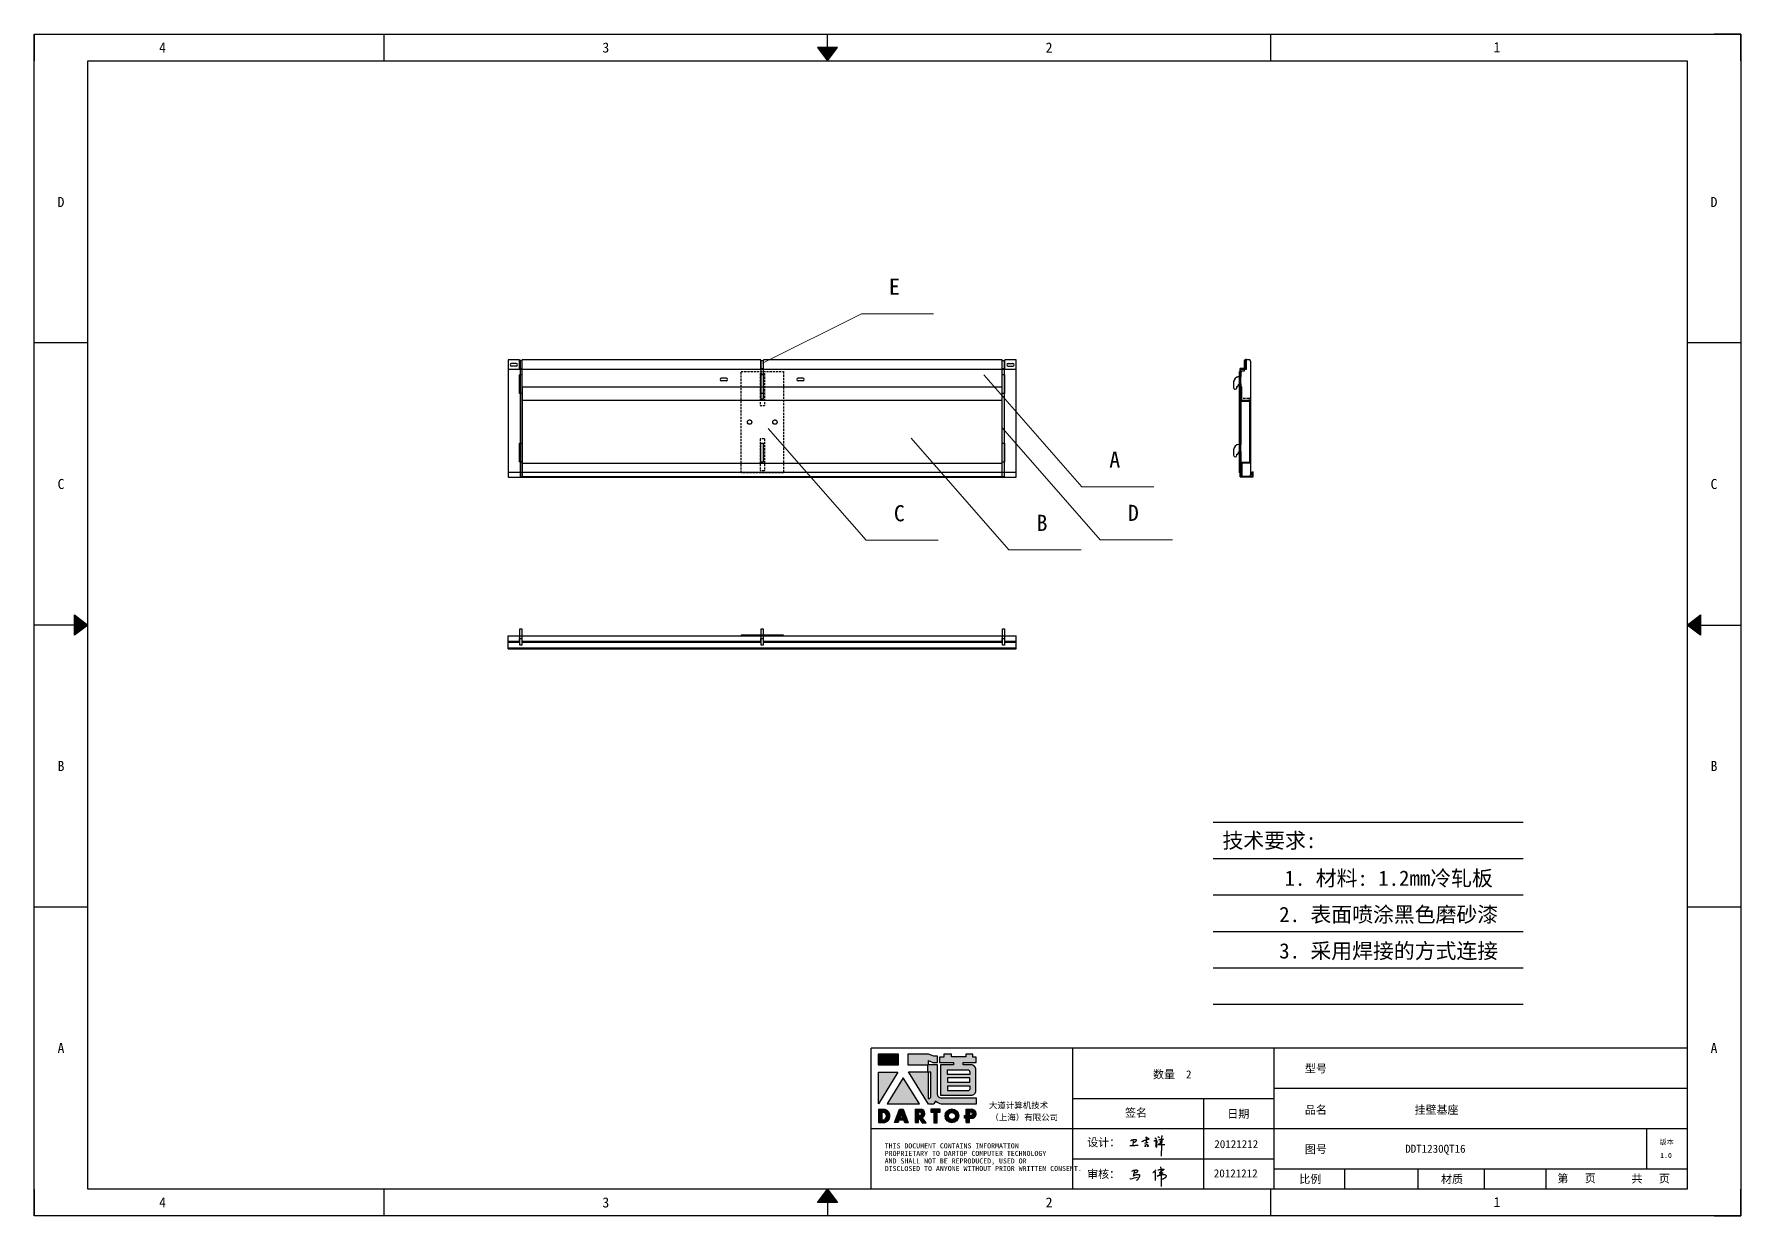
# Model space of a CAD drawing. Header units: millimetres. Extents: x 25928 to 50356, y -44172 to 20163.
# Drawn here: x 25928 to 28488, y 8921 to 10693 of the extents above; entities that cross this region are included whole.
import ezdxf
from ezdxf.enums import TextEntityAlignment as Align

# ---------------------------------------------------------------- set-up
doc = ezdxf.new("R2010")
doc.units = ezdxf.units.MM
doc.linetypes.add('DOT', pattern=[0.25, 0, -0.25])
doc.linetypes.add('HIDDEN2', pattern=[4.7625, 3.175, -1.5875])
for name, color, linetype in [('4', 7, 'Continuous'), ('hidden', 3, 'HIDDEN2'), ('print', 30, 'Continuous')]:
    doc.layers.add(name, color=color, linetype=linetype)
doc.layers.add('dim', color=2, linetype='Continuous', lineweight=9)
doc.styles.add('Dartop', font='')
doc.styles.add('HZ', font='')
doc.styles.add('hzHT', font='simhei.ttf')
doc.styles.get('Dartop').set_extended_font_data('FangSong_GB2312')
doc.styles.get('HZ').set_extended_font_data('SimSun')

msp = doc.modelspace()

# ---------------------------------------------------------------- texts
at = {"color": 0}
for s, height, style, p in [('4', 15.108, 'Dartop', (26120.798, 10673.182)), ('3', 15.108, 'Dartop', (26785.551, 10673.182)), ('2', 15.108, 'Dartop', (27450.304, 10673.182)), ('1', 15.108, 'Dartop', (28121.943, 10673.661)), ('D', 15.108, 'Dartop', (25968.548, 10441.526)), ('D', 15.108, 'Dartop', (28447.433, 10441.526)), ('E', 24.173, 'hzHT', (27218.345, 10314.403)), ('A', 24.173, 'hzHT', (27548.795, 10055.054)), ('C', 15.108, 'Dartop', (25968.548, 10018.501)), ('C', 15.108, 'Dartop', (28447.433, 10018.501)), ('C', 24.173, 'hzHT', (27225.717, 9974.6)), ('D', 24.173, 'hzHT', (27576.708, 9975.184)), ('B', 24.173, 'hzHT', (27439.706, 9960.187)), ('B', 15.108, 'Dartop', (25968.548, 9595.477)), ('B', 15.108, 'Dartop', (28447.433, 9595.477)), ('A', 15.108, 'Dartop', (25968.548, 9172.452)), ('A', 15.108, 'Dartop', (28447.433, 9172.452)), ('数量  2', 12.0864, 'hzHT', (27635.011, 9132.833)), ('型号', 12.0864, 'hzHT', (27850.423, 9141.708)), ('品名', 12.0864, 'hzHT', (27850.423, 9079.662)), ('挂壁基座', 12.0864, 'hzHT', (28031.346, 9079.662)), ('签名', 12.0864, 'hzHT', (27580.718, 9075.234)), ('日期', 12.0864, 'hzHT', (27734.08, 9073.746)), ('版本', 7.554, 'hzHT', (28376.347, 9031.534)), ('20121212', 12.0864, 'hzHT', (27730.978, 9028.308)), ('图号', 12.0864, 'hzHT', (27850.423, 9020.585)), ('DDT1230QT16', 12.08642, 'hzHT', (28029.656, 9021.374)), ('1.0', 7.554, 'Dartop', (28375.438, 9011.345)), ('20121212', 12.0864, 'hzHT', (27730.259, 8984.452)), ('第   页', 12.0864, 'hzHT', (28241.463, 8976.987)), ('共   页', 12.0864, 'hzHT', (28352.487, 8976.547)), ('比例', 12.0864, 'hzHT', (27841.995, 8975.733)), ('材质', 12.0864, 'hzHT', (28054.495, 8975.733)), ('4', 15.108, 'Dartop', (26120.798, 8940.796)), ('3', 15.108, 'Dartop', (26785.551, 8940.796)), ('2', 15.108, 'Dartop', (27450.304, 8940.796)), ('1', 15.108, 'Dartop', (28121.943, 8941.275))]:
    msp.add_text(s, height=height, dxfattribs=dict(at, style=style)).set_placement(p, align=Align.MIDDLE_CENTER)
at = {"style": 'HZ'}
for s, p in [('技术要求:', (27780.684, 9483.709)), ('     1. 材料: 1.2mm冷轧板', (27920.551, 9427.223)), ('     2. 表面喷涂黑色磨砂漆', (27920.551, 9372.794)), ('     3. 采用焊接的方式连接', (27920.551, 9318.194))]:
    msp.add_text(s, height=22.932, dxfattribs=at).set_placement(p, align=Align.MIDDLE_CENTER)
at = {"color": 0, "style": 'hzHT'}
for s, height, p in [('设计：', 12.0864, (27507.501, 9024.878)), ('THIS DOCUMENT CONTAINS INFORMATION', 7.55401, (27203.789, 9021.901)), ('PROPRIETARY TO DARTOP COMPUTER TECHNOLOGY', 7.55401, (27203.789, 9010.57)), ('AND SHALL NOT BE REPRODUCED, USED OR', 7.55401, (27203.789, 8999.239)), ('DISCLOSED TO ANYONE WITHOUT PRIOR WRITTEN CONSENT.', 7.55401, (27203.789, 8987.908)), ('审核：', 12.0864, (27507.321, 8977.283))]:
    msp.add_text(s, height=height, dxfattribs=at).set_placement(p)
at = {"layer": '4', "color": 0, "style": 'hzHT'}
for s, p in [('大道计算机技术', (27360.027, 9081.901)), ('（上海）有限公司', (27362.308, 9063.834))]:
    msp.add_text(s, height=9.0648, dxfattribs=at).set_placement(p)

# ---------------------------------------------------------------- blocks, each defined once
blk = doc.blocks.new('*U5')
at = {"color": 254, "linetype": 'Continuous', "extrusion": (0, 0, -1)}
for points in [[(-17, 0.333), (-16.812, 0.25), (-17, 0.5)], [(-17, 0.333), (-17.188, 0.25), (-16.812, 0.25)], [(-17, 0.333), (-17, 0.5), (-17.188, 0.25)]]:
    blk.add_solid(points, dxfattribs=at)
blk = doc.blocks.new('*U4')
at = {"color": 254, "linetype": 'Continuous', "extrusion": (0, 0, -1)}
for points in [[(-33.167, 11), (-33, 11), (-33.25, 11.188)], [(-33.167, 11), (-33.25, 11.188), (-33.25, 10.812)], [(-33.167, 11), (-33.25, 10.812), (-33, 11)]]:
    blk.add_solid(points, dxfattribs=at)
blk = doc.blocks.new('*U6')
at = {"color": 254, "linetype": 'Continuous'}
for points in [[(17, 21.667), (17.188, 21.75), (16.812, 21.75)], [(17, 21.667), (16.812, 21.75), (17, 21.5)], [(17, 21.667), (17, 21.5), (17.188, 21.75)]]:
    blk.add_solid(points, dxfattribs=at)
blk = doc.blocks.new('*U3')
at = {"color": 254, "linetype": 'Continuous', "extrusion": (0, 0, -1)}
for points in [[(-0.833, 11), (-0.75, 10.812), (-0.75, 11.188)], [(-0.833, 11), (-0.75, 11.188), (-1, 11)], [(-0.833, 11), (-1, 11), (-0.75, 10.812)]]:
    blk.add_solid(points, dxfattribs=at)
blk = doc.blocks.new('dadao')
for p, q in [((48, 19.2), (44.9, 10.4)), ((44.9, 10.4), (51.2, 10.4)), ((51.2, 10.4), (48, 19.2))]:
    blk.add_line(p, q)
for points in [[(41.8, 121.6), (41.8, 143.7), (-0.4, 143.7), (-0.4, 121.6), (41.8, 121.6)], [(104.8, 122), (104.8, 130.3), (114.1, 126.3), (124.2, 126.3), (124.2, 139.6), (115.9, 139.6), (105.1, 143.9), (61.5, 143.9)], [(61.7, 144), (61.7, 121.3), (103.9, 121.3)], [(113.4, 38.7), (105.1, 38.7), (63, 106.5), (103.9, 106.5), (103.9, 120.9), (103.9, 121.3)], [(109.7, 53.6), (109.7, 106.2), (104.3, 106.2), (104.3, 50.4), (106.6, 50.4)], [(144.6, 94.4), (144.6, 84.8), (192, 84.8), (192, 94.1), (144.9, 94.1)], [(120.2, 45), (119.5, 45), (119.5, 44.6)], [(0, 28), (0, 0), (11.8, 0)], [(0.1, 28), (14, 28)], [(7.1, 21.8), (7.1, 6.1), (12, 6.1)], [(7.1, 21.8), (11.4, 21.8)], [(76.8, 28.2), (76.8, 0), (84.1, 0), (84.1, 11.1), (91.6, -0.1), (100.3, -0.1), (91.7, 11.1)], [(76.8, 28.2), (90.6, 28.2)], [(84, 22.7), (84, 15.3), (87.2, 15.3)], [(84, 22.7), (87.3, 22.7)], [(183.7, 0), (183.7, 9.6), (180.6, 9.6), (180.6, 14.9), (183.8, 14.9), (183.8, 28.1), (196.1, 28.1), (196.5, 28.1)], [(183.7, 0), (190.9, 0), (190.9, 9.6), (198.8, 9.6)], [(194.9, 22.3), (190.8, 22.3), (190.8, 15), (194.4, 15)]]:
    blk.add_lwpolyline(points)
blk.add_lwpolyline([(137.1, 144.2), (137.1, 137.9), (128.3, 137.9), (128.3, 126.5), (157.3, 126.5), (157.3, 121.5), (130.3, 121.5), (130.3, 57.5), (194.4, 57.5, 0.414214), (204.4, 67.5), (204.4, 111.3, 0.414214), (194.4, 121.3), (177.5, 121.3), (177.5, 126.3), (204.7, 126.3), (204.7, 137.7), (198.2, 137.7), (198.2, 143.9), (183.3, 143.9), (183.3, 138), (153, 138), (153, 144.2), (137.1, 144.2)], format="xyb", close=True)
for points in [[(104.8, 122), (123.4, 122), (123.4, 60, 0.414214), (131.4, 52), (204.8, 52), (204.8, 39.1), (131.7, 39.1)], [(144.3, 110.8), (144.3, 101.8), (192.3, 101.8), (192.3, 105.5, 0.414214), (187.3, 110.5), (144.3, 110.5)], [(144.6, 77), (144.6, 67.5), (187.6, 67.5, 0.414214), (192.6, 72.5), (192.6, 76.4), (144.6, 76.4)]]:
    blk.add_lwpolyline(points, format="xyb")
for points in [[(-0.3, 106.2), (40.4, 106.2), (-0.3, 39.7), (-0.3, 106.2)], [(51.7, 94.1), (18.4, 39.3), (86.2, 39.3)], [(43.8, 28.2), (51.8, 28.2), (62.6, -0.1), (55, -0.1), (53.2, 5), (42.9, 5), (41.1, 0), (33.6, 0)], [(110, 28.1), (110, 21.9), (116, 21.9), (116, -0.1), (123.2, -0.1), (123.2, 22), (129.2, 22), (129.2, 28.1), (110, 28.1)]]:
    blk.add_lwpolyline(points, close=True)
for radius in [14.5, 7.44]:
    blk.add_circle((154.2, 14.2), radius)
for centre, radius, start, end in [((99.2, 60.7), 12.6, 305.6399, 325.969), ((111.6, 46.7), 8.19, 282.9811, 347.6627), ((136, 61.7), 22.9, 226.7358, 259.3209), ((8.5, 13.9), 8.49, 294.2143, 69.7177), ((9.6, 14.2), 14.4, 278.6604, 72.3203), ((86.4, 19), 3.8, 282.527, 76.7196), ((88.6, 19.4), 8.95, 290.6073, 77.2124), ((193.7, 18.7), 3.8, 280.9891, 72.5513), ((195.7, 18.6), 9.51, 288.8959, 85.2442)]:
    blk.add_arc(centre, radius, start, end)
blk = doc.blocks.new('h')
for p, q in [((20768.1, -2360.9), (20773, -2359.1)), ((20769.5, -2366.9), (20769.8, -2370.6)), ((20769.8, -2370.6), (20770.9, -2378)), ((20770.9, -2378), (20771.5, -2370.6)), ((20772.4, -2369.3), (20774.9, -2367.8)), ((20773, -2359.1), (20784.1, -2355.2)), ((20773.3, -2331.8), (20775.3, -2338.7)), ((20789.1, -2340.9), (20773.5, -2331.9)), ((20775.3, -2338.7), (20775.6, -2351.2)), ((20775.6, -2351.2), (20775.5, -2357.3)), ((20782.2, -2369.2), (20780, -2377.1)), ((20780, -2377.1), (20788.3, -2371.3)), ((20780.1, -2366.4), (20780.8, -2366.4)), ((20781.9, -2367.4), (20782.2, -2369.2)), ((20845.7, -2343.5), (20848.4, -2353)), ((20848.9, -2370.3), (20847.9, -2424)), ((20848.4, -2353), (20848.9, -2370.3))]:
    blk.add_line(p, q)
for points in [[(20696.6, -2372.4, 0.002073), (20710.6, -2371.9, 0.016137), (20719.6, -2371.3, 0.008314), (20736.9, -2369.3)], [(20699.1, -2348.2, -0.029745), (20704.6, -2345.4, -0.046842), (20708.4, -2344.2, -0.00919), (20714.3, -2343, -0.018517), (20717.2, -2342.5, -0.037841), (20720.3, -2342.4, -0.039541), (20723.2, -2342.8, -0.149785), (20726, -2344.3, -0.204935), (20726.9, -2346.6, -0.074872), (20726.5, -2348.3, -0.061615), (20725.6, -2350.3, -0.034204), (20723.8, -2352.6, -0.045776), (20722.3, -2354.1, -0.054985), (20720.4, -2355.3, -0.036348), (20717.3, -2356.5, -0.067752), (20715.7, -2356.8, -0.043553), (20713.2, -2356.7)], [(20755, -2351.9, -0.024077), (20759.9, -2350.1, -0.013147), (20768.7, -2346.5, -0.00522), (20775.4, -2344.1, -0.018517), (20777.3, -2343.4, -0.008274), (20786.3, -2341, -0.039541), (20788.3, -2340.8, -0.079216), (20789.4, -2341, -0.204935)], [(20813.5, -2350.1, 0.007348), (20815.9, -2348.7, 0.008421), (20818, -2347.3, 0.009459), (20819.7, -2346.2, -0.016325), (20820.7, -2345.5, -0.173771), (20821.8, -2345.3, -0.085159), (20823.9, -2346, -0.125883), (20826, -2347.9, -0.160659), (20826.6, -2350.1, -0.010447), (20826.5, -2352.3, -0.008247), (20826.2, -2355.1, -0.002698), (20825.3, -2374, 0.001562), (20823.9, -2383.7, 0.016137)], [(20816.8, -2335, -0.053561), (20819.6, -2336.1, -0.075272), (20821.3, -2337.3, -0.005295), (20822.5, -2338.5, -0.009337), (20823.1, -2339.1, -0.026146), (20823.7, -2339.8, -0.016644), (20824.5, -2340.9)], [(20832.1, -2329.2, -0.053561), (20834.9, -2330.3, -0.075272), (20836.7, -2331.5, -0.005295), (20837.8, -2332.6, -0.009337), (20838.5, -2333.3, -0.026146), (20839, -2334, -0.016644), (20839.8, -2335.1)], [(20836, -2343.7, -0.02797), (20842.1, -2342.6, -0.048868), (20845.6, -2342.2, -0.00919), (20851.1, -2341.4, -0.018517), (20853.9, -2341.1, -0.037841), (20856.7, -2341.2, -0.039541), (20859.4, -2341.6, -0.018282), (20840.6, -2354.7, -0.000937)], [(20847.6, -2340.2, 0.021784), (20849.6, -2335.9, 0.028296), (20850.8, -2332.4, 0.008136), (20851.9, -2328.2, 0.028913), (20852.2, -2327, 0.08193), (20852.1, -2325.9, 0.075058), (20851.7, -2324.7, 0.275043)]]:
    blk.add_lwpolyline(points, format="xyb")
for points in [[(20711.3, -2343.5), (20711.3, -2343.5), (20711.5, -2355.8), (20710.7, -2368), (20710.6, -2371.9)], [(20821.5, -2350.6), (20822.4, -2359.2), (20822.2, -2364.9), (20821.7, -2369), (20821.3, -2376.3), (20823.6, -2368.5), (20827.2, -2366.3), (20829.5, -2366.3)], [(20840.6, -2354.7), (20850, -2354.7), (20855, -2354.3), (20845.9, -2361.1), (20840.5, -2364), (20833, -2367.5), (20863.2, -2367.4), (20865.9, -2367.3)]]:
    blk.add_lwpolyline(points)
for centre, radius, start, end in [((20773.7, -2371.2), 2.3, 121.9907, 163.60158), ((20787.5, -2406), 40.3, 100.61827, 108.24823), ((20780.8, -2367.6), 1.15, 9.4675, 90)]:
    blk.add_arc(centre, radius, start, end)
blk = doc.blocks.new('HSDJDUJF')
for p, q in [((-3434, 12530.9), (-3434, 12544.4)), ((-3432.8, 12544.4), (-3434, 12544.4)), ((-3432.8, 12529.7), (-3432.8, 12544.4)), ((-3442.3, 12368.4), (-3442.3, 12530.9)), ((-3434, 12530.9), (-3442.3, 12530.9)), ((-3441.1, 12369.6), (-3441.1, 12529.7)), ((-3432.8, 12529.7), (-3441.1, 12529.7)), ((-3442.3, 12368.4), (-3422.8, 12368.4)), ((-3441.1, 12369.6), (-3424, 12369.6)), ((-3424, 12369.6), (-3424, 12375.9)), ((-3424, 12375.9), (-3422.8, 12375.9)), ((-3422.8, 12368.4), (-3422.8, 12375.9))]:
    blk.add_line(p, q)
blk = doc.blocks.new('NFXJNMFM')
for p, q in [((-1379.6, 12736.5), (-1379.6, 12757.7)), ((-1379.6, 12757.7), (-1378.4, 12757.7)), ((-1378.4, 12737.7), (-1378.4, 12757.7)), ((-1379.6, 12736.5), (-1366.3, 12736.5)), ((-1378.4, 12737.7), (-1365.1, 12737.7)), ((-1366.3, 12644.9), (-1366.3, 12736.5)), ((-1365.1, 12643.7), (-1365.1, 12737.7)), ((-1379.6, 12644.9), (-1379.6, 12623.7)), ((-1379.6, 12644.9), (-1366.3, 12644.9)), ((-1378.4, 12643.7), (-1378.4, 12623.7)), ((-1378.4, 12643.7), (-1365.1, 12643.7)), ((-1379.6, 12623.7), (-1378.4, 12623.7))]:
    blk.add_line(p, q)
blk = doc.blocks.new('HSHDUJD')
for p, q in [((-1935.5, 12388.2), (-1935.5, 12381.7)), ((-1930.5, 12390.2), (-1933.5, 12390.2)), ((-1930.5, 12405.2), (-1930.5, 12390.2)), ((-1923, 12407.2), (-1928.5, 12407.2)), ((-1921, 12405.2), (-1921, 12381.7)), ((-1921, 12388.2), (-1921, 12352.2)), ((-1946.5, 12373.7), (-1946.5, 12365.7)), ((-1941.5, 12367.2), (-1940, 12367.2)), ((-1941.5, 12365.7), (-1941.5, 12367.2)), ((-1940, 12367.2), (-1938.5, 12371.2)), ((-1938.5, 12381.7), (-1935.5, 12381.7)), ((-1938.5, 12371.2), (-1935.5, 12371.2)), ((-1935.5, 12371.2), (-1935.5, 12352.2)), ((-1924, 12349.2), (-1932.5, 12349.2))]:
    blk.add_line(p, q)
for centre, radius, start, end in [((-1933.5, 12388.2), 2, 90, 180), ((-1928.5, 12405.2), 2, 90, 180), ((-1923, 12405.2), 2, 0, 90), ((-1938.5, 12373.7), 8, 90, 180), ((-1944, 12365.7), 2.5, 180, 0), ((-1932.5, 12352.2), 3, 180, 270), ((-1924, 12352.2), 3, 270, 0)]:
    blk.add_arc(centre, radius, start, end)
blk = doc.blocks.new('SHYRJDUJ')
for p, q in [((-1764.1, 12062.2), (-1764.1, 12047.2)), ((-1756.6, 12064.2), (-1762.1, 12064.2)), ((-1754.6, 12062.2), (-1754.6, 12038.7)), ((-1780.1, 12030.7), (-1780.1, 12022.7)), ((-1772.1, 12038.7), (-1769.1, 12038.7)), ((-1769.1, 12045.2), (-1769.1, 12038.7)), ((-1764.1, 12047.2), (-1767.1, 12047.2)), ((-1754.6, 12045.2), (-1754.6, 11891.7)), ((-1775.1, 12024.2), (-1773.6, 12024.2)), ((-1775.1, 12022.7), (-1775.1, 12024.2)), ((-1773.6, 12024.2), (-1772.1, 12028.2)), ((-1772.1, 12028.2), (-1769.1, 12028.2)), ((-1769.1, 12028.2), (-1769.1, 11937.2)), ((-1780.1, 11929.2), (-1780.1, 11921.2)), ((-1772.1, 11937.2), (-1769.1, 11937.2)), ((-1775.1, 11922.7), (-1773.6, 11922.7)), ((-1775.1, 11921.2), (-1775.1, 11922.7)), ((-1773.6, 11922.7), (-1772.1, 11926.7)), ((-1772.1, 11926.7), (-1769.1, 11926.7)), ((-1769.1, 11926.7), (-1769.1, 11899.7)), ((-1769.1, 11899.7), (-1768.6, 11899.7)), ((-1768.6, 11899.7), (-1768.6, 11891.7)), ((-1766.6, 11889.7), (-1756.6, 11889.7))]:
    blk.add_line(p, q)
for centre, radius, start, end in [((-1762.1, 12062.2), 2, 90, 180), ((-1756.6, 12062.2), 2, 0, 90), ((-1772.1, 12030.7), 8, 90, 180), ((-1767.1, 12045.2), 2, 90, 180), ((-1777.6, 12022.7), 2.5, 180, 0), ((-1772.1, 11929.2), 8, 90, 180), ((-1777.6, 11921.2), 2.5, 180, 0), ((-1766.6, 11891.7), 2, 180, 270), ((-1756.6, 11891.7), 2, 270, 0)]:
    blk.add_arc(centre, radius, start, end)
blk = doc.blocks.new('GSEHJ')
for p, q in [((-2263.6, 12103.5), (-2200.1, 12103.5)), ((-2263.6, 11951.5), (-2263.6, 12103.5)), ((-2235.1, 12100.5), (-2228.6, 12100.5)), ((-2235.1, 12100.5), (-2235.1, 12052.5)), ((-2228.6, 12100.5), (-2228.6, 12052.5)), ((-2200.1, 12103.5), (-2200.1, 11951.5)), ((-2235.1, 12052.5), (-2228.6, 12052.5)), ((-2228.6, 12002.5), (-2235.1, 12002.5)), ((-2235.1, 12002.5), (-2235.1, 11954.5)), ((-2228.6, 12002.5), (-2228.6, 11954.5)), ((-2228.6, 11954.5), (-2235.1, 11954.5)), ((-2200.1, 11951.5), (-2263.6, 11951.5))]:
    blk.add_line(p, q)
for centre in [(-2250.8, 12027.5), (-2212.8, 12027.5)]:
    blk.add_circle(centre, 3.25)

# ---------------------------------------------------------------- hatches: boundary and pattern name
for points in [[(27224.357, 9163.096), (27194.222, 9163.096), (27194.222, 9147.352), (27224.357, 9147.352)], [(27223.387, 9136.336), (27194.303, 9136.336), (27194.303, 9088.85)], [(27231.449, 9127.718), (27207.674, 9088.533), (27256.086, 9088.533)], [(27286.825, 9080.516), (27273.067, 9080.516), (27273.067, 9076.151), (27277.36, 9076.151), (27277.36, 9060.421), (27282.499, 9060.421), (27282.499, 9076.161), (27286.825, 9076.161)]]:
    msp.add_hatch(color=0).paths.add_polyline_path(points)
h = msp.add_hatch(color=0)
h.paths.add_polyline_path([(27269.391, 9153.528), (27276.042, 9150.654), (27283.232, 9150.654), (27283.232, 9160.171), (27277.3, 9160.171), (27269.571, 9163.224), (27238.596, 9163.224), (27238.596, 9147.129), (27268.734, 9147.129), (27268.734, 9146.803), (27268.734, 9136.516), (27239.509, 9136.516), (27269.569, 9088.14), (27275.521, 9088.14, 0.27937482), (27279.866, 9092.366), (27279.866, 9092.588), (27280.391, 9092.588, 0.14314537), (27288.586, 9088.418), (27340.82, 9088.418), (27340.82, 9097.593), (27288.364, 9097.593, -0.41421356), (27282.65, 9103.306), (27282.65, 9147.637), (27269.391, 9147.637)])
h.paths.add_polyline_path([(27269.038, 9136.31), (27272.867, 9136.31), (27272.867, 9098.763, -0.08893574), (27270.648, 9096.481), (27269.024, 9096.481)], flags=16)
h = msp.add_hatch(color=0)
h.paths.add_polyline_path([(27340.73, 9158.839), (27336.083, 9158.839), (27336.083, 9163.26), (27325.46, 9163.26), (27325.46, 9159.06), (27303.772, 9159.06), (27303.772, 9163.481), (27292.414, 9163.481), (27292.414, 9158.978), (27286.138, 9158.978), (27286.138, 9150.828), (27306.849, 9150.828), (27306.849, 9147.223), (27287.55, 9147.223), (27287.55, 9101.583), (27333.367, 9101.583, 0.41421356), (27340.509, 9108.725), (27340.509, 9139.98, 0.41421356), (27333.367, 9147.122), (27321.255, 9147.122), (27321.255, 9150.659), (27340.73, 9150.659)])
h.paths.add_polyline_path([(27328.307, 9139.385, -0.41421356), (27331.878, 9135.814), (27331.878, 9133.195), (27297.576, 9133.195), (27297.576, 9139.385)], flags=16)
h.paths.add_polyline_path([(27331.656, 9127.668), (27331.656, 9121.037), (27297.797, 9121.037), (27297.797, 9127.668)], flags=16)
h.paths.add_polyline_path([(27332.099, 9115.068), (27332.099, 9112.228, -0.41421356), (27328.528, 9108.657), (27297.797, 9108.657), (27297.797, 9115.068)], flags=16)
h = msp.add_hatch(color=0)
h.paths.add_polyline_path([(27204.494, 9080.444), (27194.517, 9080.444), (27194.517, 9060.481), (27202.92, 9060.481, 0.79301591)])
h.paths.add_polyline_path([(27203.068, 9064.853), (27199.579, 9064.853), (27199.579, 9076.072), (27202.683, 9076.072, -0.67136089)], flags=16)
h = msp.add_hatch(color=0)
h.paths.add_polyline_path([(27231.524, 9080.608), (27225.83, 9080.608), (27218.507, 9060.46), (27223.901, 9060.46), (27225.17, 9064.031), (27232.477, 9064.031), (27233.774, 9060.417), (27239.211, 9060.417)])
h.paths.add_polyline_path([(27231.081, 9067.879), (27226.554, 9067.879), (27228.776, 9074.211)], flags=16)
h = msp.add_hatch(color=0)
h.paths.add_polyline_path([(27259.202, 9080.594), (27249.389, 9080.594), (27249.389, 9060.449), (27254.575, 9060.449), (27254.575, 9068.435), (27259.905, 9060.377), (27266.171, 9060.377), (27260.037, 9068.384, 0.74405494)])
h.paths.add_polyline_path([(27254.527, 9071.417), (27254.527, 9076.707), (27256.845, 9076.707, -0.79680897), (27256.81, 9071.417)], flags=16)
h = msp.add_hatch(color=0)
h.paths.add_polyline_path([(27294.305, 9070.594, 1), (27314.991, 9070.594, 1)])
h.paths.add_polyline_path([(27309.961, 9070.594, -1), (27299.334, 9070.594, -1)], flags=16)
h = msp.add_hatch(color=0)
h.paths.add_polyline_path([(27334.832, 9080.546), (27334.535, 9080.546), (27325.787, 9080.546), (27325.787, 9071.145), (27323.466, 9071.145), (27323.466, 9067.328), (27325.75, 9067.328), (27325.75, 9060.484), (27330.857, 9060.484), (27330.857, 9067.355), (27336.468, 9067.355, 0.81230381)])
h.paths.add_polyline_path([(27330.781, 9071.171), (27330.781, 9076.429), (27333.687, 9076.429, -0.77821343), (27333.39, 9071.171)], flags=16)

# ---------------------------------------------------------------- linework, layer by layer
at = {"color": 0, "linetype": 'DOT'}
for p, q in [((25928.26, 10693.326), (28447.433, 10693.326)), ((25928.26, 8960.94), (25928.26, 10653.038)), ((28487.721, 10653.038), (28487.721, 8960.94)), ((28447.433, 8920.652), (25928.26, 8920.652))]:
    msp.add_line(p, q, dxfattribs=at)
at = {"color": 0}
for p, q in [((25928.26, 10693.326), (25928.26, 10653.038)), ((26453.174, 10653.038), (26453.174, 10693.326)), ((27117.927, 10673.182), (27117.927, 10693.326)), ((27782.68, 10653.038), (27782.68, 10693.326)), ((28487.721, 10693.326), (28447.433, 10693.326)), ((28487.721, 10653.038), (28487.721, 10693.326)), ((26008.837, 8960.94), (26008.837, 10653.038)), ((26008.837, 10653.038), (28407.145, 10653.038)), ((28407.145, 10653.038), (28407.145, 8960.94)), ((26008.837, 10230.014), (25928.26, 10230.014)), ((28487.721, 10230.014), (28407.145, 10230.014)), ((25988.693, 9806.989), (25928.26, 9806.989)), ((28427.289, 9806.989), (28487.721, 9806.989)), ((26008.837, 9383.965), (25928.26, 9383.965)), ((28487.721, 9383.965), (28407.145, 9383.965)), ((28407.145, 9172.452), (27183.395, 9172.452)), ((27183.395, 8960.94), (27183.395, 9172.452)), ((27485.556, 9172.452), (27485.556, 8960.94)), ((27787.716, 8960.94), (27787.716, 9172.452)), ((27787.716, 9112.02), (28407.145, 9112.02)), ((27485.556, 9096.912), (27787.716, 9096.912)), ((27681.96, 9096.912), (27681.96, 8960.94)), ((27183.395, 9051.588), (27485.556, 9051.588)), ((27485.556, 9051.588), (28407.145, 9051.588)), ((28346.713, 8991.156), (28346.713, 9051.588)), ((27485.556, 9006.264), (27787.716, 9006.264)), ((27787.716, 8991.156), (28407.145, 8991.156)), ((27894.024, 8960.94), (27894.024, 8991.156)), ((28003.581, 8960.94), (28003.581, 8991.156)), ((28103.178, 8960.94), (28103.178, 8991.156)), ((28195.633, 8960.94), (28195.633, 8991.156)), ((25928.26, 8960.94), (25928.26, 8920.652)), ((28407.145, 8960.94), (26008.837, 8960.94)), ((26453.174, 8920.652), (26453.174, 8960.94)), ((27782.68, 8920.652), (27782.68, 8960.94)), ((28487.721, 8920.652), (28487.721, 8960.94)), ((27117.927, 8940.796), (27117.927, 8920.652)), ((28447.433, 8920.652), (28487.721, 8920.652))]:
    msp.add_line(p, q, dxfattribs=at)
for p, q in [((26639.221, 10204.995), (26639.221, 10028.995)), ((26656.221, 10204.995), (26639.221, 10204.995)), ((27401.021, 10190.295), (26639.221, 10190.295)), ((26651.221, 10199.495), (26644.221, 10199.495)), ((26651.221, 10195.495), (26644.221, 10195.495)), ((26656.221, 10190.295), (26656.221, 10204.995)), ((26660.221, 10191.495), (26656.221, 10191.495)), ((27018.121, 10204.995), (26660.221, 10204.995)), ((26660.221, 10190.295), (26660.221, 10204.995)), ((27018.121, 10190.295), (27018.121, 10204.995)), ((27022.121, 10191.495), (27018.121, 10191.495)), ((27380.021, 10204.995), (27022.121, 10204.995)), ((27022.121, 10190.295), (27022.121, 10204.995)), ((27380.021, 10190.295), (27380.021, 10204.995)), ((27384.021, 10191.495), (27380.021, 10191.495)), ((27401.021, 10204.995), (27384.021, 10204.995)), ((27384.021, 10190.295), (27384.021, 10204.995)), ((27389.021, 10199.495), (27396.021, 10199.495)), ((27389.021, 10195.495), (27396.021, 10195.495)), ((27401.021, 10028.995), (27401.021, 10204.995)), ((26660.221, 10182.495), (26656.221, 10182.495)), ((26656.221, 10154.495), (26656.221, 10182.495)), ((26660.221, 10154.495), (26660.221, 10182.495)), ((26660.221, 10163.995), (26660.221, 10029.995)), ((27380.021, 10163.995), (26660.221, 10163.995)), ((26966.121, 10177.295), (26959.121, 10177.295)), ((26966.121, 10173.295), (26959.121, 10173.295)), ((27022.121, 10182.495), (27018.121, 10182.495)), ((27018.121, 10154.495), (27018.121, 10182.495)), ((27022.121, 10154.495), (27022.121, 10182.495)), ((27081.121, 10177.295), (27074.121, 10177.295)), ((27081.121, 10173.295), (27074.121, 10173.295)), ((27384.021, 10182.495), (27380.021, 10182.495)), ((27380.021, 10154.495), (27380.021, 10182.495)), ((27380.021, 10029.995), (27380.021, 10163.995)), ((27384.021, 10154.495), (27384.021, 10182.495)), ((26660.221, 10154.495), (26656.221, 10154.495)), ((27380.021, 10143.995), (26660.221, 10143.995)), ((27022.121, 10154.495), (27018.121, 10154.495)), ((27384.021, 10154.495), (27380.021, 10154.495)), ((26656.221, 10079.995), (26660.221, 10079.995)), ((26656.221, 10051.995), (26656.221, 10079.995)), ((26660.221, 10051.995), (26660.221, 10079.995)), ((27018.121, 10079.995), (27022.121, 10079.995)), ((27018.121, 10051.995), (27018.121, 10079.995)), ((27022.121, 10051.995), (27022.121, 10079.995)), ((27380.021, 10079.995), (27384.021, 10079.995)), ((27380.021, 10051.995), (27380.021, 10079.995)), ((27384.021, 10051.995), (27384.021, 10079.995)), ((26639.221, 10036.495), (27401.021, 10036.495)), ((26656.221, 10051.995), (26660.221, 10051.995)), ((26660.221, 10049.995), (27380.021, 10049.995)), ((27018.121, 10051.995), (27022.121, 10051.995)), ((27380.021, 10051.995), (27384.021, 10051.995)), ((26639.221, 10028.995), (27401.021, 10028.995)), ((26660.221, 10029.995), (27380.021, 10029.995)), ((26639.221, 9790.804), (27401.021, 9790.804)), ((26639.221, 9771.304), (26639.221, 9790.804)), ((26639.221, 9782.504), (26656.221, 9782.504)), ((26639.221, 9781.304), (26656.221, 9781.304)), ((26656.221, 9781.304), (26656.221, 9786.804)), ((26656.221, 9786.804), (26660.221, 9786.804)), ((26660.221, 9781.304), (26660.221, 9786.804)), ((26660.221, 9782.504), (27018.121, 9782.504)), ((26660.221, 9781.304), (27018.121, 9781.304)), ((27018.121, 9781.304), (27018.121, 9786.804)), ((27018.121, 9786.804), (27022.121, 9786.804)), ((27022.121, 9781.304), (27022.121, 9786.804)), ((27022.121, 9782.504), (27380.021, 9782.504)), ((27022.121, 9781.304), (27380.021, 9781.304)), ((27380.021, 9781.304), (27380.021, 9786.804)), ((27380.021, 9786.804), (27384.021, 9786.804)), ((27384.021, 9781.304), (27384.021, 9786.804)), ((27384.021, 9782.504), (27401.021, 9782.504)), ((27384.021, 9781.304), (27401.021, 9781.304)), ((27401.021, 9771.304), (27401.021, 9790.804)), ((26639.221, 9772.504), (27401.021, 9772.504)), ((26639.221, 9771.304), (27401.021, 9771.304)), ((27615.443, 8985.15), (27619.218, 8985.15)), ((27621.231, 8985.333), (27617.457, 8982.748)), ((27617.593, 8994.11), (27618.46, 8986.869)), ((27618.46, 8986.869), (27618.601, 8981.522)), ((27619.218, 8985.15), (27621.231, 8985.333)), ((27615.32, 8981.606), (27612.351, 8979.999)), ((27617.457, 8982.748), (27615.32, 8981.606)), ((27618.601, 8981.522), (27618.281, 8964.883))]:
    msp.add_line(p, q)
for points in [[(27117.927, 10653.038), (27133.035, 10673.182), (27102.819, 10673.182), (27117.927, 10653.038)], [(26008.837, 9806.989), (25988.693, 9791.881), (25988.693, 9822.097), (26008.837, 9806.989)], [(28407.145, 9806.989), (28427.289, 9822.097), (28427.289, 9791.881), (28407.145, 9806.989)], [(27117.927, 8960.94), (27133.035, 8940.796), (27102.819, 8940.796), (27117.927, 8960.94)]]:
    msp.add_lwpolyline(points, close=True, dxfattribs=at)
for points in [[(26660.221, 10029.495), (26660.221, 10203.995), (26657.221, 10203.995), (26657.221, 10029.495)], [(27018.621, 10145.995), (27018.621, 10203.995), (27021.621, 10203.995), (27021.621, 10145.995)], [(27380.021, 10029.495), (27380.021, 10203.995), (27383.021, 10203.995), (27383.021, 10029.495)], [(27735.775, 10187.295), (27736.775, 10187.295), (27736.775, 10035.295), (27735.775, 10035.295)], [(26656.721, 9776.494), (26656.721, 9800.994), (26659.721, 9800.994), (26659.721, 9776.494)], [(26988.371, 9790.804), (27051.871, 9790.804), (27051.871, 9791.804), (26988.371, 9791.804)], [(27018.621, 9776.494), (27018.621, 9800.994), (27021.621, 9800.994), (27021.621, 9776.494)], [(27380.521, 9776.494), (27380.521, 9800.994), (27383.521, 9800.994), (27383.521, 9776.494)]]:
    msp.add_lwpolyline(points, close=True)
for points in [[(27574.618, 8987.763, -0.02974503), (27576.346, 8988.628, -0.04684215), (27577.515, 8989.004, -0.00919025), (27579.34, 8989.373, -0.01851715), (27580.255, 8989.506, -0.03784064), (27581.199, 8989.535, -0.03954126), (27582.096, 8989.424, -0.14978519), (27582.972, 8988.945, -0.20493524), (27583.241, 8988.252, -0.07487171), (27583.139, 8987.705, -0.06161465), (27582.841, 8987.098, -0.0342039), (27582.3, 8986.385, -0.04577587), (27581.817, 8985.923, -0.05498501), (27581.232, 8985.555, -0.03634791), (27580.263, 8985.17, -0.06775206), (27579.777, 8985.086, -0.04355337), (27579.014, 8985.126)], [(27613.589, 8989.604, -0.02797026), (27616.03, 8990.055, -0.04886788), (27617.445, 8990.206, -0.00919025), (27619.67, 8990.536, -0.01851715), (27620.782, 8990.638, -0.03784064), (27621.923, 8990.614, -0.03954126), (27622.998, 8990.423, -0.01828189), (27615.443, 8985.15, -0.0009369)], [(27612.351, 8979.999, -0.02974503), (27615.046, 8981.349, -0.04684215), (27616.871, 8981.936, -0.00919025), (27619.717, 8982.512, -0.01851715), (27621.144, 8982.718, -0.03784064), (27622.617, 8982.764, -0.03954126), (27624.017, 8982.591, -0.14978519), (27625.384, 8981.844, -0.20493524), (27625.803, 8980.762, -0.07487171), (27625.643, 8979.909, -0.06161465), (27625.179, 8978.963, -0.0342039), (27624.336, 8977.851, -0.04577587), (27623.581, 8977.129, -0.05498501), (27622.668, 8976.556, -0.03634791), (27621.156, 8975.954, -0.06775206), (27620.399, 8975.824, -0.04355337), (27619.209, 8975.885)]]:
    msp.add_lwpolyline(points, format="xyb")
msp.add_lwpolyline([(27578.426, 8989.197), (27578.426, 8989.197), (27577.849, 8985.657), (27576.898, 8982.329), (27576.276, 8980.286)])
for centre in [(27001.121, 10111.295), (27039.121, 10111.295)]:
    msp.add_circle(centre, 3.25)
for centre, radius, start, end in [((26644.221, 10197.495), 2, 90, 270), ((26651.221, 10197.495), 2, 270, 90), ((27389.021, 10197.495), 2, 90, 270), ((27396.021, 10197.495), 2, 270, 90), ((26959.121, 10175.295), 2, 90, 270), ((26966.121, 10175.295), 2, 270, 90), ((27074.121, 10175.295), 2, 90, 270), ((27081.121, 10175.295), 2, 270, 90), ((27591.463, 9011.728), 29.831, 299.265464, 300.9495), ((27659.044, 8761.68), 230.333, 102.46592, 103.2053), ((27502.08, 9097.02), 152.514, 313.366132, 315.296084), ((27609.347, 8985.608), 0.975, 52.375745, 91.291159), ((26751.555, 9013.276), 858.927, 357.565664, 358.057278), ((27609.012, 8985.76), 1.118, 357.196828, 33.705179), ((27583.857, 8987.407), 26.332, 352.912546, 354.802684), ((27593.735, 8986.508), 16.413, 354.802684, 357.196828), ((27570.199, 8982.142), 6.385, 281.076982, 291.212632), ((27429.798, 9552.045), 593.276, 283.91895, 284.971512), ((27586.034, 8963.397), 19.504, 113.202449, 120.017497), ((27581.456, 8974.077), 7.885, 102.47486, 113.202449), ((27592.882, 8922.432), 60.779, 100.36867, 102.47486), ((27580.186, 8979.152), 5.03, 283.816254, 294.030509), ((27584.639, 8967.484), 14.979, 96.125337, 100.36867), ((27581.259, 8976.664), 2.32, 294.836428, 309.901134), ((27550.329, 9005.199), 44.385, 316.919563, 320.58866), ((27583.84, 8974.921), 7.499, 87.457037, 96.125337), ((27583.868, 8975.55), 6.87, 78.399567, 87.457037), ((27575.481, 8983.639), 11.285, 324.094808, 331.378357), ((27584.839, 8980.276), 2.045, 44.324655, 78.399567), ((27584.239, 8979.21), 1.508, 319.573073, 337.48549), ((27580.087, 8982.529), 6.777, 324.910666, 333.348429), ((27583.383, 8981.298), 3.301, 326.76781, 340.871018), ((27585.49, 8980.912), 1.134, 357.998393, 44.324655), ((27584.382, 8980.951), 2.243, 340.871018, 357.998393), ((28091.046, 8904.085), 486.8, 171.410173, 171.768083)]:
    msp.add_arc(centre, radius, start, end)
at = {"layer": 'Defpoints'}
for p, q in [((27696.229, 9511.265), (28161.267, 9511.265)), ((27696.229, 9456.665), (28161.267, 9456.665)), ((27696.229, 9456.665), (28161.267, 9456.665)), ((27696.229, 9402.065), (28161.267, 9402.065)), ((27696.229, 9347.465), (28161.267, 9347.465)), ((27696.229, 9292.865), (28161.267, 9292.865)), ((27696.229, 9238.265), (28161.267, 9238.265))]:
    msp.add_line(p, q, dxfattribs=at)
at = {"layer": 'dim'}
for p, q in [((27020.554, 10199.993), (27168.794, 10273.818)), ((27168.794, 10273.818), (27276.814, 10273.818)), ((27352.338, 10182.004), (27499.244, 10014.468)), ((27029.26, 10101.551), (27176.166, 9934.014)), ((27243.649, 10087.138), (27390.155, 9919.602)), ((27380.251, 10102.134), (27527.157, 9934.598)), ((27499.244, 10014.468), (27607.264, 10014.468)), ((27176.166, 9934.014), (27283.786, 9934.014)), ((27527.157, 9934.598), (27635.577, 9934.598)), ((27390.155, 9919.602), (27498.175, 9919.602))]:
    msp.add_line(p, q, dxfattribs=at)
at = {"layer": 'print'}
msp.add_lwpolyline([(25928.26, 10693.326), (28487.721, 10693.326), (28487.721, 8920.652), (25928.26, 8920.652)], close=True, dxfattribs=at)

# ---------------------------------------------------------------- block references
at = {"color": 0, "linetype": 'Continuous', "xscale": 80.57610619627711, "yscale": 80.57610619687368, "zscale": 80.57610619687446}
for name, p in [('*U6', (25748.133, 8920.652)), ('*U3', (25928.26, 8920.652)), ('*U4', (25748.133, 8920.652)), ('*U5', (25748.133, 8920.652))]:
    msp.add_blockref(name, p, dxfattribs=at)
for name, p in [('SHYRJDUJ', (29507.092, -1859.485)), ('HSDJDUJF', (31179.065, -2339.391)), ('NFXJNMFM', (29117.538, -2593.55))]:
    msp.add_blockref(name, p)
at = {"color": 0}
for name, p, xscale, yscale, zscale in [('dadao', (27194.517, 9060.481), 0.7141973048657924, 0.7141973049202118, 0.7141973049268417), ('h', (21157.736, 9761.187), 0.3098964079397265, 0.3098964079412326, 0.3098964079411201)]:
    msp.add_blockref(name, p, dxfattribs=dict(at, xscale=xscale, yscale=yscale, zscale=zscale))
at = {"layer": 'hidden'}
for name, p in [('GSEHJ', (29251.97, -1916.158)), ('HSHDUJD', (29673.495, -2202.495))]:
    msp.add_blockref(name, p, dxfattribs=at)

msp.set_redraw_order([(e.dxf.handle, doc.entitydb.next_handle()) for e in msp.query("TEXT MTEXT ATTDEF DIMENSION ARC_DIMENSION")])  # texts and dimensions are drawn at this point

doc.saveas('drawing.dxf')
